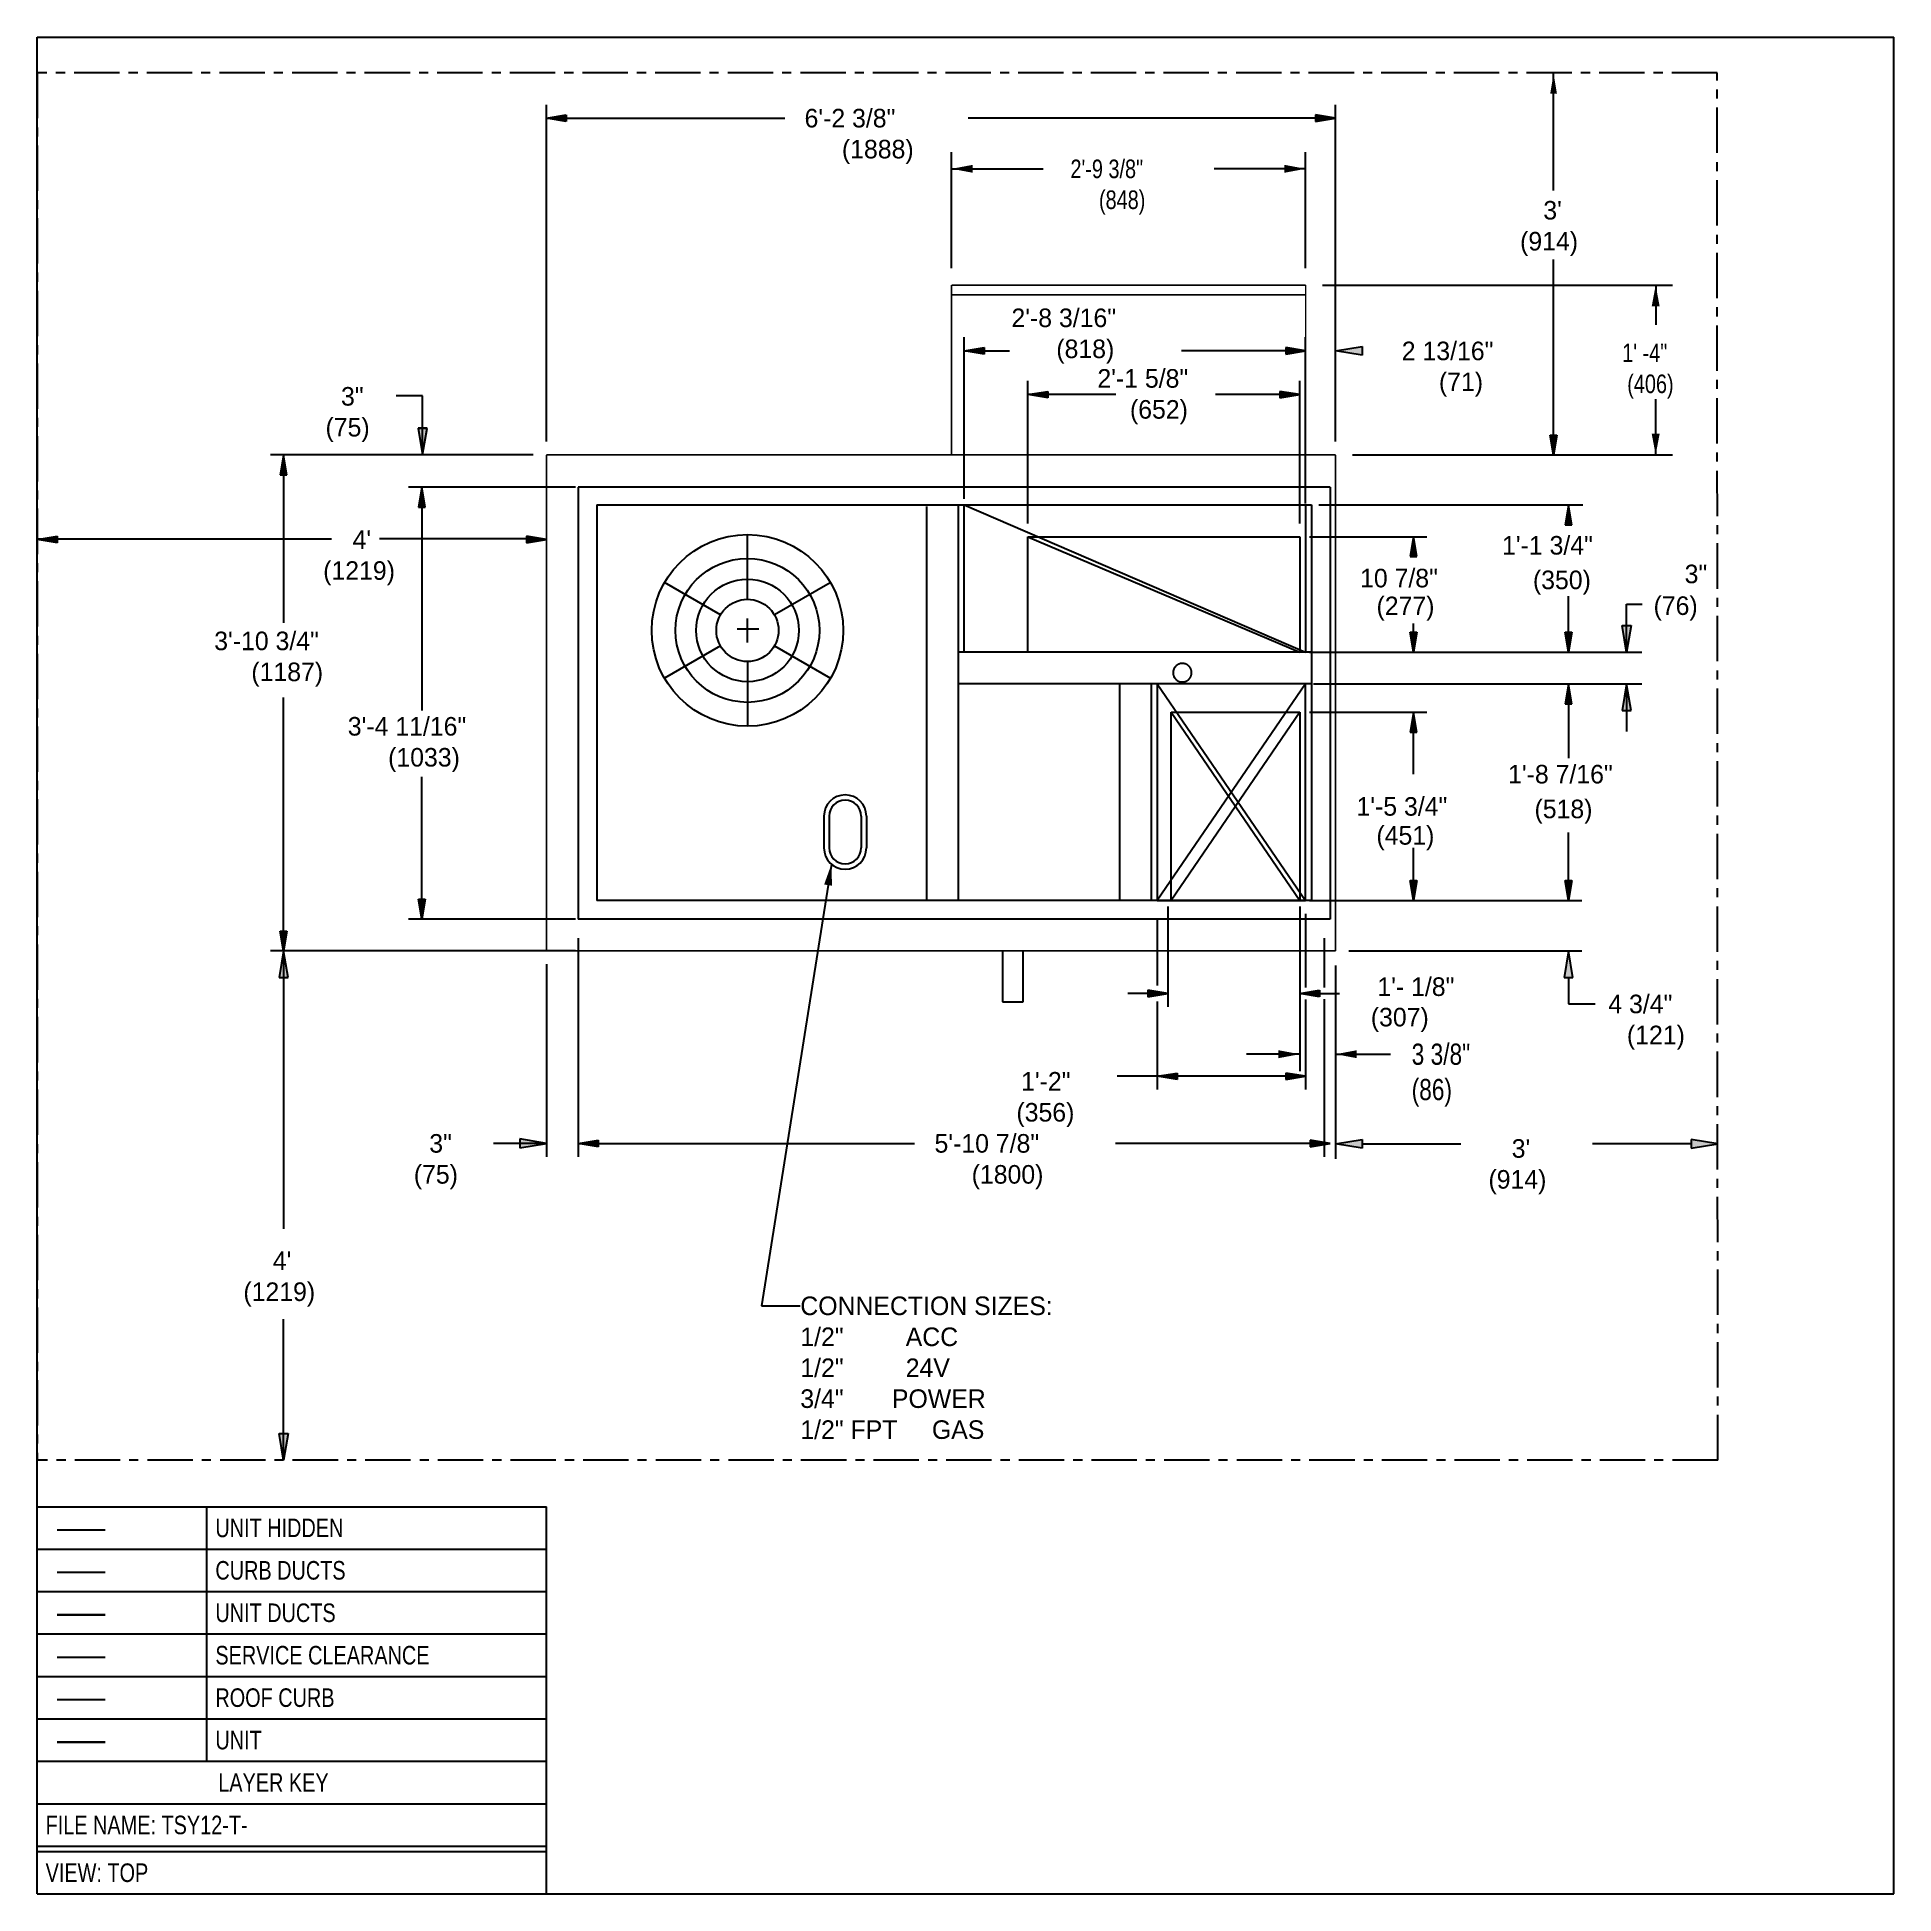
# Model space of a CAD drawing. Extents: x 0 to 175, y 0 to 175.
import ezdxf

# ---------------------------------------------------------------- set-up
doc = ezdxf.new("R2010")
doc.units = 0
doc.header["$LTSCALE"] = 11.407407
doc.linetypes.add('CENTER', pattern=[0.6, 0.375, -0.075, 0.075, -0.075])
doc.layers.get('0').update_dxf_attribs({"linetype": 'CONTINUOUS'})
for name, color, linetype in [('CURB-14', 6, 'CONTINUOUS'), ('CURB-14-DIM', 6, 'CONTINUOUS'), ('CURB-24', 6, 'CONTINUOUS'), ('CURB-24-DIM', 6, 'CONTINUOUS'), ('CURB-DUCT', 5, 'CONTINUOUS'), ('CURBDUCTDIM', 5, 'CONTINUOUS'), ('HOOD', 7, 'CONTINUOUS'), ('NOTES', 1, 'CONTINUOUS'), ('SERVCLEAR', 1, 'CONTINUOUS'), ('SERVCLRDIM', 1, 'CONTINUOUS'), ('UNIT-DIM', 7, 'CONTINUOUS'), ('UNIT-DUCTS', 2, 'CONTINUOUS'), ('UNIT-HID', 8, 'CONTINUOUS'), ('UNIT-SOL', 7, 'CONTINUOUS'), ('UNTDUCTDIM', 2, 'CONTINUOUS')]:
    doc.layers.add(name, color=color, linetype=linetype)
doc.styles.get("Standard").update_dxf_attribs({"font": 'txt', "width": 0.8})
doc.styles.add('TEXTSTYLE_2', font='txt')
doc.styles.add('TEXTSTYLE_3', font='txt', dxfattribs={"width": 8})
doc.dimstyles.get("Standard").update_dxf_attribs({"dimtxt": 2, "dimasz": 2, "dimexe": 1.5875, "dimexo": 1.5875, "dimgap": 0.09, "dimtad": 0, "dimtih": 1, "dimtoh": 1, "dimzin": 4, "dimcen": 0.09, "dimazin": 3, "dimtol": 1, "dimtp": 0.03, "dimtm": 0.03, "dimtfac": 1, "dimtofl": 0, "dimtmove": 0, "dimatfit": 3})

msp = doc.modelspace()

# ---------------------------------------------------------------- blocks, each defined once
blk = doc.blocks.new('*U4')
at = {"layer": 'UNIT-DIM', "color": 7, "width": 0.8}
for s, p in [('2\'-9 3/8"', (97.39, 161.71)), ('(848)', (100.08, 158.8))]:
    blk.add_text(s, height=1.75, dxfattribs=at).set_placement(p)
blk = doc.blocks.new('_FILLED')
at = {"color": 0, "linetype": 'BYBLOCK'}
blk.add_solid([(0, 0), (-1, 0.1875), (-1, -0.1875)], dxfattribs=at)
blk = doc.blocks.new('*D3')
at = {"layer": 'UNIT-DIM', "color": 7, "linetype": 'CONTINUOUS'}
for p, q in [((86.19, 161.71), (86.19, 164.17)), ((119.56, 161.71), (119.56, 164.17)), ((86.19, 162.59), (94.83, 162.59)), ((86.19, 153.21), (86.19, 161.71)), ((119.56, 162.59), (110.93, 162.59)), ((119.56, 153.21), (119.56, 161.71))]:
    blk.add_line(p, q, dxfattribs=at)
blk.add_blockref('*U4', (0, 0))
at = {"layer": 'UNIT-DIM', "color": 7, "linetype": 'CONTINUOUS', "xscale": 2, "yscale": 2, "zscale": 2, "rotation": 180}
blk.add_blockref('_FILLED', (86.19, 162.59), dxfattribs=at)
at = {"layer": 'UNIT-DIM', "color": 7, "linetype": 'CONTINUOUS', "xscale": 2, "yscale": 2, "zscale": 2}
blk.add_blockref('_FILLED', (119.56, 162.59), dxfattribs=at)
blk = doc.blocks.new('*U6')
at = {"layer": 'UNIT-DIM', "color": 7, "width": 0.8}
for s, p in [('1\' -4"', (149.4, 144.37)), ('(406)', (149.87, 141.45))]:
    blk.add_text(s, height=1.75, dxfattribs=at).set_placement(p)
blk = doc.blocks.new('*D5')
at = {"layer": 'UNIT-DIM', "color": 7, "linetype": 'CONTINUOUS'}
for p, q in [((121.15, 151.62), (148.35, 151.62)), ((148.35, 151.62), (154.14, 151.62)), ((152.55, 151.62), (152.55, 147.87)), ((152.55, 135.62), (152.55, 140.87)), ((123.96, 135.62), (148.35, 135.62)), ((148.35, 135.62), (154.14, 135.62))]:
    blk.add_line(p, q, dxfattribs=at)
blk.add_blockref('*U6', (0, 0))
at = {"layer": 'UNIT-DIM', "color": 7, "linetype": 'CONTINUOUS', "xscale": 2, "yscale": 2, "zscale": 2}
for p, rotation in [((152.55, 151.62), 90), ((152.55, 135.62), 270)]:
    blk.add_blockref('_FILLED', p, dxfattribs=dict(at, rotation=rotation))
blk = doc.blocks.new('*U8')
at = {"layer": 'UNTDUCTDIM', "color": 2, "width": 0.8}
for s, p in [('3 3/8"', (129.55, 78.14)), ('(86)', (129.55, 74.81))]:
    blk.add_text(s, height=2, dxfattribs=at).set_placement(p)
blk = doc.blocks.new('*D7')
at = {"layer": 'UNTDUCTDIM', "color": 2, "linetype": 'CONTINUOUS'}
for p, q in [((119, 92.04), (119, 78.14)), ((122.38, 87.29), (122.38, 78.14)), ((119, 79.14), (114, 79.14)), ((122.38, 79.14), (127.55, 79.14)), ((119, 78.14), (119, 77.55)), ((122.38, 78.14), (122.38, 77.55))]:
    blk.add_line(p, q, dxfattribs=at)
blk.add_blockref('*U8', (0, 0))
at = {"layer": 'UNTDUCTDIM', "color": 2, "linetype": 'CONTINUOUS', "xscale": 2, "yscale": 2, "zscale": 2}
blk.add_blockref('_FILLED', (119, 79.14), dxfattribs=at)
at = {"layer": 'UNTDUCTDIM', "color": 2, "linetype": 'CONTINUOUS', "xscale": 2, "yscale": 2, "zscale": 2, "rotation": 180}
blk.add_blockref('_FILLED', (122.38, 79.14), dxfattribs=at)
blk = doc.blocks.new('*U9')
at = {"layer": 'NOTES', "color": 1, "style": 'TEXTSTYLE_2'}
for s, p in [('CONNECTION SIZES:', (71.93, 54.55)), ('1/2"         ACC', (71.93, 51.63)), ('1/2"         24V', (71.93, 48.71)), ('3/4"       POWER', (71.93, 45.8)), ('1/2" FPT     GAS', (71.93, 42.88))]:
    blk.add_text(s, height=1.75, dxfattribs=at).set_placement(p)
blk = doc.blocks.new('*U10')
at = {"layer": 'UNTDUCTDIM', "color": 2, "style": 'TEXTSTYLE_2'}
blk.add_text('1\'-5 3/4"', height=1.75, dxfattribs=at).set_placement((124.35, 101.62))
blk = doc.blocks.new('*U11')
at = {"layer": 'UNTDUCTDIM', "color": 2, "style": 'TEXTSTYLE_2'}
blk.add_text('10 7/8"', height=1.75, dxfattribs=at).set_placement((124.69, 123.14))
blk = doc.blocks.new('*U12')
at = {"layer": 'CURBDUCTDIM', "color": 5, "style": 'TEXTSTYLE_2'}
blk.add_text('1\'-8 7/16"', height=1.75, dxfattribs=at).set_placement((138.64, 104.66))
blk = doc.blocks.new('*U13')
at = {"layer": 'CURBDUCTDIM', "color": 5, "style": 'TEXTSTYLE_2'}
blk.add_text('1\'-1 3/4"', height=1.75, dxfattribs=at).set_placement((138.07, 126.23))
blk = doc.blocks.new('*U14')
at = {"layer": 'UNTDUCTDIM', "color": 2, "style": 'TEXTSTYLE_2'}
blk.add_text('(277)', height=1.75, dxfattribs=at).set_placement((126.24, 120.52))
blk = doc.blocks.new('*U15')
at = {"layer": 'CURBDUCTDIM', "color": 5, "style": 'TEXTSTYLE_2'}
blk.add_text('(350)', height=1.75, dxfattribs=at).set_placement((140.98, 122.97))
blk = doc.blocks.new('*U16')
at = {"layer": 'UNTDUCTDIM', "color": 2, "style": 'TEXTSTYLE_2'}
blk.add_text('(451)', height=1.75, dxfattribs=at).set_placement((126.23, 98.89))
blk = doc.blocks.new('*U17')
at = {"layer": 'CURBDUCTDIM', "color": 5, "style": 'TEXTSTYLE_2'}
blk.add_text('(518)', height=1.75, dxfattribs=at).set_placement((141.13, 101.38))
blk = doc.blocks.new('*U18')
at = {"layer": 'CURB-14-DIM', "color": 6, "style": 'TEXTSTYLE_2'}
blk.add_text('3\'-4 11/16"', height=1.75, dxfattribs=at).set_placement((29.28, 109.17))
blk = doc.blocks.new('*U19')
at = {"layer": 'UNIT-DIM', "color": 7, "style": 'TEXTSTYLE_2'}
blk.add_text('3\'-10 3/4"', height=1.75, dxfattribs=at).set_placement((16.69, 117.22))
blk = doc.blocks.new('*U20')
at = {"layer": 'CURB-14-DIM', "color": 6, "style": 'TEXTSTYLE_2'}
blk.add_text('(1033)', height=1.75, dxfattribs=at).set_placement((33.08, 106.25))
blk = doc.blocks.new('*U21')
at = {"layer": 'UNIT-DIM', "color": 7, "style": 'TEXTSTYLE_2'}
blk.add_text('(1187)', height=1.75, dxfattribs=at).set_placement((20.19, 114.3))
blk = doc.blocks.new('*U22')
at = {"layer": 'UNTDUCTDIM', "color": 2, "style": 'TEXTSTYLE_2'}
blk.add_text('2\'-1 5/8"', height=1.75, dxfattribs=at).set_placement((99.93, 141.96))
blk = doc.blocks.new('*U23')
at = {"layer": 'UNTDUCTDIM', "color": 2, "style": 'TEXTSTYLE_2'}
blk.add_text('1\'- 1/8"', height=1.75, dxfattribs=at).set_placement((126.32, 84.63))
blk = doc.blocks.new('*U24')
at = {"layer": 'CURBDUCTDIM', "color": 5, "style": 'TEXTSTYLE_2'}
blk.add_text('2\'-8 3/16"', height=1.75, dxfattribs=at).set_placement((91.83, 147.67))
blk = doc.blocks.new('*U25')
at = {"layer": 'CURBDUCTDIM', "color": 5, "style": 'TEXTSTYLE_2'}
blk.add_text('1\'-2"', height=1.75, dxfattribs=at).set_placement((92.74, 75.71))
blk = doc.blocks.new('*U26')
at = {"layer": 'CURB-14-DIM', "color": 6, "style": 'TEXTSTYLE_2'}
blk.add_text('5\'-10 7/8"', height=1.75, dxfattribs=at).set_placement((84.58, 69.86))
blk = doc.blocks.new('*U27')
at = {"layer": 'UNIT-DIM', "color": 7, "style": 'TEXTSTYLE_2'}
blk.add_text('6\'-2 3/8"', height=1.75, dxfattribs=at).set_placement((72.33, 166.49))
blk = doc.blocks.new('*U28')
at = {"layer": 'UNIT-DIM', "color": 7, "style": 'TEXTSTYLE_2'}
blk.add_text('(1888)', height=1.75, dxfattribs=at).set_placement((75.85, 163.57))
blk = doc.blocks.new('*U29')
at = {"layer": 'CURBDUCTDIM', "color": 5, "style": 'TEXTSTYLE_2'}
blk.add_text('(818)', height=1.75, dxfattribs=at).set_placement((96.06, 144.75))
blk = doc.blocks.new('*U30')
at = {"layer": 'UNTDUCTDIM', "color": 2, "style": 'TEXTSTYLE_2'}
blk.add_text('(652)', height=1.75, dxfattribs=at).set_placement((103, 139.04))
blk = doc.blocks.new('*U31')
at = {"layer": 'UNTDUCTDIM', "color": 2, "style": 'TEXTSTYLE_2'}
blk.add_text('(307)', height=1.75, dxfattribs=at).set_placement((125.7, 81.76))
blk = doc.blocks.new('*U32')
at = {"layer": 'CURBDUCTDIM', "color": 5, "style": 'TEXTSTYLE_2'}
blk.add_text('(356)', height=1.75, dxfattribs=at).set_placement((92.3, 72.79))
blk = doc.blocks.new('*U33')
at = {"layer": 'CURB-14-DIM', "color": 6, "style": 'TEXTSTYLE_2'}
blk.add_text('(1800)', height=1.75, dxfattribs=at).set_placement((88.08, 66.94))
blk = doc.blocks.new('*U34')
at = {"layer": 'SERVCLRDIM', "color": 1, "style": 'TEXTSTYLE_2'}
blk.add_text("3'", height=1.75, dxfattribs=at).set_placement((141.96, 157.81))
blk = doc.blocks.new('*U35')
at = {"layer": 'SERVCLRDIM', "color": 1, "style": 'TEXTSTYLE_2'}
blk.add_text("4'", height=1.75, dxfattribs=at).set_placement((29.73, 126.77))
blk = doc.blocks.new('*U36')
at = {"layer": 'SERVCLRDIM', "color": 1, "style": 'TEXTSTYLE_2'}
blk.add_text('(914)', height=1.75, dxfattribs=at).set_placement((139.77, 154.89))
blk = doc.blocks.new('*U37')
at = {"layer": 'SERVCLRDIM', "color": 1, "style": 'TEXTSTYLE_2'}
blk.add_text('(1219)', height=1.75, dxfattribs=at).set_placement((26.96, 123.85))
blk = doc.blocks.new('*U38')
at = {"layer": 'CURBDUCTDIM', "color": 5, "style": 'TEXTSTYLE_2'}
blk.add_text('2 13/16"', height=1.75, dxfattribs=at).set_placement((128.62, 144.55))
blk = doc.blocks.new('*U39')
at = {"layer": 'CURBDUCTDIM', "color": 5, "style": 'TEXTSTYLE_2'}
blk.add_text('4 3/4"', height=1.75, dxfattribs=at).set_placement((148.09, 83))
blk = doc.blocks.new('*U40')
at = {"layer": 'CURBDUCTDIM', "color": 5, "style": 'TEXTSTYLE_2'}
blk.add_text('3"', height=1.75, dxfattribs=at).set_placement((155.28, 123.53))
blk = doc.blocks.new('*U41')
at = {"layer": 'CURB-14-DIM', "color": 6, "style": 'TEXTSTYLE_2'}
blk.add_text('3"', height=1.75, dxfattribs=at).set_placement((36.96, 69.86))
blk = doc.blocks.new('*U42')
at = {"layer": 'CURB-14-DIM', "color": 6, "style": 'TEXTSTYLE_2'}
blk.add_text('3"', height=1.75, dxfattribs=at).set_placement((28.64, 140.27))
blk = doc.blocks.new('*U43')
at = {"layer": 'SERVCLRDIM', "color": 1, "style": 'TEXTSTYLE_2'}
blk.add_text("4'", height=1.75, dxfattribs=at).set_placement((22.21, 58.8))
blk = doc.blocks.new('*U44')
at = {"layer": 'SERVCLRDIM', "color": 1, "style": 'TEXTSTYLE_2'}
blk.add_text('(1219)', height=1.75, dxfattribs=at).set_placement((19.44, 55.88))
blk = doc.blocks.new('*U45')
at = {"layer": 'CURB-14-DIM', "color": 6, "style": 'TEXTSTYLE_2'}
blk.add_text('(75)', height=1.75, dxfattribs=at).set_placement((35.5, 66.94))
blk = doc.blocks.new('*U46')
at = {"layer": 'CURB-14-DIM', "color": 6, "style": 'TEXTSTYLE_2'}
blk.add_text('(75)', height=1.75, dxfattribs=at).set_placement((27.18, 137.36))
blk = doc.blocks.new('*U47')
at = {"layer": 'CURBDUCTDIM', "color": 5, "style": 'TEXTSTYLE_2'}
blk.add_text('(121)', height=1.75, dxfattribs=at).set_placement((149.84, 80.08))
blk = doc.blocks.new('*U48')
at = {"layer": 'CURBDUCTDIM', "color": 5, "style": 'TEXTSTYLE_2'}
blk.add_text('(76)', height=1.75, dxfattribs=at).set_placement((152.35, 120.54))
blk = doc.blocks.new('*U49')
at = {"layer": 'CURBDUCTDIM', "color": 5, "style": 'TEXTSTYLE_2'}
blk.add_text('(71)', height=1.75, dxfattribs=at).set_placement((132.12, 141.64))
blk = doc.blocks.new('*U50')
at = {"layer": 'NOTES', "color": 1, "width": 0.8}
blk.add_text('VIEW: TOP', height=1.75, dxfattribs=at).set_placement((0.8, 1.12))
blk = doc.blocks.new('*U51')
at = {"layer": 'NOTES', "color": 1, "width": 0.8}
blk.add_text('FILE NAME: TSY12-T-', height=1.75, dxfattribs=at).set_placement((0.8, 5.62))
blk = doc.blocks.new('*U52')
at = {"layer": 'NOTES', "color": 1, "width": 0.8}
blk.add_text('LAYER KEY', height=1.75, dxfattribs=at).set_placement((17.07, 9.62))
blk = doc.blocks.new('*U53')
at = {"layer": 'NOTES', "color": 7, "style": 'TEXTSTYLE_3', "width": 8}
blk.add_text('-', height=1.75, dxfattribs=at).set_placement((1.03, 13.62))
blk = doc.blocks.new('*U54')
at = {"layer": 'NOTES', "color": 1, "width": 0.8}
blk.add_text('UNIT', height=1.75, dxfattribs=at).set_placement((16.8, 13.62))
blk = doc.blocks.new('*U55')
at = {"layer": 'NOTES', "color": 6, "style": 'TEXTSTYLE_3', "width": 8}
blk.add_text('-', height=1.75, dxfattribs=at).set_placement((1.03, 17.62))
blk = doc.blocks.new('*U56')
at = {"layer": 'NOTES', "color": 1, "width": 0.8}
blk.add_text('ROOF CURB', height=1.75, dxfattribs=at).set_placement((16.8, 17.62))
blk = doc.blocks.new('*U57')
at = {"layer": 'NOTES', "color": 1, "style": 'TEXTSTYLE_3', "width": 8}
blk.add_text('-', height=1.75, dxfattribs=at).set_placement((1.03, 21.62))
blk = doc.blocks.new('*U58')
at = {"layer": 'NOTES', "color": 1, "width": 0.8}
blk.add_text('SERVICE CLEARANCE', height=1.75, dxfattribs=at).set_placement((16.8, 21.62))
blk = doc.blocks.new('*U59')
at = {"layer": 'NOTES', "color": 2, "style": 'TEXTSTYLE_3', "width": 8}
blk.add_text('-', height=1.75, dxfattribs=at).set_placement((1.03, 25.62))
blk = doc.blocks.new('*U60')
at = {"layer": 'NOTES', "color": 1, "width": 0.8}
blk.add_text('UNIT DUCTS', height=1.75, dxfattribs=at).set_placement((16.8, 25.62))
blk = doc.blocks.new('*U61')
at = {"layer": 'NOTES', "color": 5, "style": 'TEXTSTYLE_3', "width": 8}
blk.add_text('-', height=1.75, dxfattribs=at).set_placement((1.03, 29.62))
blk = doc.blocks.new('*U62')
at = {"layer": 'NOTES', "color": 1, "width": 0.8}
blk.add_text('CURB DUCTS', height=1.75, dxfattribs=at).set_placement((16.8, 29.62))
blk = doc.blocks.new('*U63')
at = {"layer": 'NOTES', "color": 9, "style": 'TEXTSTYLE_3', "width": 8}
blk.add_text('-', height=1.75, dxfattribs=at).set_placement((1.03, 33.62))
blk = doc.blocks.new('*U64')
at = {"layer": 'NOTES', "color": 1, "width": 0.8}
blk.add_text('UNIT HIDDEN', height=1.75, dxfattribs=at).set_placement((16.8, 33.62))
blk = doc.blocks.new('*U65')
at = {"layer": 'SERVCLRDIM', "color": 1, "style": 'TEXTSTYLE_2'}
for s, p in [("3'", (138.98, 69.38)), ('(914)', (136.79, 66.47))]:
    blk.add_text(s, height=1.75, dxfattribs=at).set_placement(p)
blk = doc.blocks.new('*U66')
at = {"layer": 'CURB-24-DIM', "color": 6, "style": 'TEXTSTYLE_2'}
blk.add_text('3\'-4 11/16"', height=1.75, dxfattribs=at).set_placement((29.28, 109.17))
blk = doc.blocks.new('*U67')
at = {"layer": 'CURB-24-DIM', "color": 6, "style": 'TEXTSTYLE_2'}
blk.add_text('(1033)', height=1.75, dxfattribs=at).set_placement((33.08, 106.25))
blk = doc.blocks.new('*U68')
at = {"layer": 'CURB-24-DIM', "color": 6, "style": 'TEXTSTYLE_2'}
blk.add_text('5\'-10 7/8"', height=1.75, dxfattribs=at).set_placement((84.58, 69.86))
blk = doc.blocks.new('*U69')
at = {"layer": 'CURB-24-DIM', "color": 6, "style": 'TEXTSTYLE_2'}
blk.add_text('(1800)', height=1.75, dxfattribs=at).set_placement((88.08, 66.94))
blk = doc.blocks.new('*U70')
at = {"layer": 'CURB-24-DIM', "color": 6, "style": 'TEXTSTYLE_2'}
blk.add_text('3"', height=1.75, dxfattribs=at).set_placement((36.96, 69.86))
blk = doc.blocks.new('*U71')
at = {"layer": 'CURB-24-DIM', "color": 6, "style": 'TEXTSTYLE_2'}
blk.add_text('3"', height=1.75, dxfattribs=at).set_placement((28.64, 140.27))
blk = doc.blocks.new('*U72')
at = {"layer": 'CURB-24-DIM', "color": 6, "style": 'TEXTSTYLE_2'}
blk.add_text('(75)', height=1.75, dxfattribs=at).set_placement((35.5, 66.94))
blk = doc.blocks.new('*U73')
at = {"layer": 'CURB-24-DIM', "color": 6, "style": 'TEXTSTYLE_2'}
blk.add_text('(75)', height=1.75, dxfattribs=at).set_placement((27.18, 137.36))

# ---------------------------------------------------------------- dimensions: what is measured, and where the dimension line sits
at = {"layer": 'UNIT-DIM', "color": 7, "linetype": 'CONTINUOUS'}
for base, p1, p2, angle, text, picture, middle in [((86.188, 162.587), (119.563, 151.625), (86.188, 151.625), 180, '2\'-9 3/8"\\P(848)', '*D3', (102.876, 161.275)), ((152.551, 151.625), (122.375, 135.625), (119.563, 151.625), 90, '1\' -4"\\P(406)', '*D5', (152.551, 143.932))]:
    dim = msp.add_linear_dim(base=base, p1=p1, p2=p2, angle=angle, text=text, dimstyle='Standard', dxfattribs=at)
    dim.commit()
    dim.dimension.update_dxf_attribs({"geometry": picture, "text_midpoint": middle, "dimtype": 128})
at = {"layer": 'UNTDUCTDIM', "color": 2, "linetype": 'CONTINUOUS'}
dim = msp.add_linear_dim(base=(122.375, 79.14), p1=(119, 93.631), p2=(122.375, 88.875), text='3 3/8"\\P(86)', dimstyle='Standard', dxfattribs=at)
dim.commit()
dim.dimension.update_dxf_attribs({"geometry": '*D7', "text_midpoint": (134.352, 77.64), "dimtype": 128})

# ---------------------------------------------------------------- linework, layer by layer
at = {"color": 7, "linetype": 'CONTINUOUS'}
for p, q in [((0, 0), (0, 175)), ((0, 175), (175, 175)), ((175, 0), (175, 175)), ((0, 0), (175, 0))]:
    msp.add_line(p, q, dxfattribs=at)
at = {"color": 7, "linetype": 'CONTINUOUS', "const_width": 0.15}
msp.add_lwpolyline([(119.563, 150.7), (86.188, 150.7)], dxfattribs=at)
at = {"layer": 'CURB-14', "color": 6, "linetype": 'CONTINUOUS'}
for p, q in [((51, 132.572), (51, 91.882)), ((121.875, 132.572), (51, 132.572)), ((121.875, 132.572), (121.875, 91.882)), ((52.75, 130.916), (52.75, 93.631)), ((52.75, 130.916), (120.125, 130.916)), ((83.81, 130.76), (83.81, 93.631)), ((86.81, 130.916), (86.81, 93.631)), ((120.125, 130.916), (120.125, 93.631)), ((120.125, 117.041), (86.81, 117.041)), ((120.125, 114.041), (86.81, 114.041)), ((102, 114.041), (102, 93.631)), ((105, 114.041), (105, 93.631)), ((120.125, 93.631), (52.75, 93.631)), ((121.875, 91.882), (51, 91.882))]:
    msp.add_line(p, q, dxfattribs=at)
at = {"layer": 'CURB-14', "color": 6}
msp.add_polyline3d([(108.813, 115.096, 0), (108.812, 115.111, 0), (108.812, 115.128, 0), (108.811, 115.144, 0), (108.81, 115.161, 0), (108.809, 115.178, 0), (108.807, 115.195, 0), (108.805, 115.212, 0), (108.802, 115.23, 0), (108.799, 115.248, 0), (108.796, 115.266, 0), (108.792, 115.285, 0), (108.787, 115.304, 0), (108.783, 115.323, 0), (108.777, 115.342, 0), (108.771, 115.361, 0), (108.765, 115.381, 0), (108.758, 115.401, 0), (108.75, 115.42, 0), (108.742, 115.441, 0), (108.733, 115.461, 0), (108.723, 115.481, 0), (108.713, 115.501, 0), (108.702, 115.522, 0), (108.69, 115.542, 0), (108.678, 115.562, 0), (108.664, 115.583, 0), (108.65, 115.603, 0), (108.636, 115.623, 0), (108.62, 115.643, 0), (108.604, 115.663, 0), (108.586, 115.682, 0), (108.568, 115.702, 0), (108.55, 115.721, 0), (108.53, 115.739, 0), (108.51, 115.758, 0), (108.488, 115.775, 0), (108.466, 115.793, 0), (108.443, 115.809, 0), (108.42, 115.826, 0), (108.395, 115.841, 0), (108.37, 115.856, 0), (108.344, 115.87, 0), (108.318, 115.884, 0), (108.291, 115.896, 0), (108.263, 115.908, 0), (108.234, 115.919, 0), (108.206, 115.928, 0), (108.176, 115.937, 0), (108.146, 115.945, 0), (108.116, 115.952, 0), (108.086, 115.958, 0), (108.055, 115.963, 0), (108.024, 115.966, 0), (107.992, 115.969, 0), (107.961, 115.97, 0), (107.93, 115.97, 0), (107.898, 115.97, 0), (107.867, 115.968, 0), (107.836, 115.965, 0), (107.805, 115.96, 0), (107.774, 115.955, 0), (107.744, 115.949, 0), (107.714, 115.941, 0), (107.684, 115.933, 0), (107.655, 115.924, 0), (107.626, 115.913, 0), (107.598, 115.902, 0), (107.571, 115.89, 0), (107.544, 115.877, 0), (107.518, 115.863, 0), (107.492, 115.849, 0), (107.467, 115.833, 0), (107.443, 115.818, 0), (107.42, 115.801, 0), (107.398, 115.784, 0), (107.376, 115.767, 0), (107.355, 115.749, 0), (107.335, 115.73, 0), (107.316, 115.711, 0), (107.297, 115.692, 0), (107.28, 115.673, 0), (107.263, 115.653, 0), (107.247, 115.633, 0), (107.232, 115.613, 0), (107.218, 115.593, 0), (107.204, 115.573, 0), (107.191, 115.552, 0), (107.179, 115.532, 0), (107.168, 115.511, 0), (107.157, 115.491, 0), (107.147, 115.471, 0), (107.138, 115.451, 0), (107.129, 115.43, 0), (107.121, 115.41, 0), (107.114, 115.391, 0), (107.107, 115.371, 0), (107.101, 115.351, 0), (107.095, 115.332, 0), (107.09, 115.313, 0), (107.085, 115.294, 0), (107.081, 115.276, 0), (107.078, 115.257, 0), (107.074, 115.239, 0), (107.072, 115.221, 0), (107.069, 115.204, 0), (107.067, 115.186, 0), (107.066, 115.169, 0), (107.064, 115.152, 0), (107.063, 115.136, 0), (107.063, 115.12, 0), (107.063, 115.104, 0), (107.063, 115.088, 0), (107.063, 115.072, 0), (107.063, 115.056, 0), (107.064, 115.039, 0), (107.066, 115.022, 0), (107.067, 115.005, 0), (107.069, 114.988, 0), (107.072, 114.97, 0), (107.074, 114.952, 0), (107.078, 114.934, 0), (107.081, 114.916, 0), (107.085, 114.897, 0), (107.09, 114.878, 0), (107.095, 114.859, 0), (107.101, 114.84, 0), (107.107, 114.82, 0), (107.114, 114.801, 0), (107.121, 114.781, 0), (107.129, 114.761, 0), (107.138, 114.741, 0), (107.147, 114.721, 0), (107.157, 114.7, 0), (107.168, 114.68, 0), (107.179, 114.659, 0), (107.191, 114.639, 0), (107.204, 114.619, 0), (107.218, 114.598, 0), (107.232, 114.578, 0), (107.247, 114.558, 0), (107.263, 114.538, 0), (107.28, 114.519, 0), (107.297, 114.499, 0), (107.316, 114.48, 0), (107.335, 114.461, 0), (107.355, 114.443, 0), (107.376, 114.425, 0), (107.398, 114.407, 0), (107.42, 114.39, 0), (107.443, 114.374, 0), (107.467, 114.358, 0), (107.492, 114.343, 0), (107.518, 114.328, 0), (107.544, 114.314, 0), (107.571, 114.301, 0), (107.598, 114.289, 0), (107.626, 114.278, 0), (107.655, 114.268, 0), (107.684, 114.258, 0), (107.714, 114.25, 0), (107.744, 114.242, 0), (107.774, 114.236, 0), (107.805, 114.231, 0), (107.836, 114.227, 0), (107.867, 114.224, 0), (107.898, 114.222, 0), (107.93, 114.221, 0), (107.961, 114.221, 0), (107.992, 114.223, 0), (108.024, 114.225, 0), (108.055, 114.229, 0), (108.086, 114.233, 0), (108.116, 114.239, 0), (108.146, 114.246, 0), (108.176, 114.254, 0), (108.206, 114.263, 0), (108.234, 114.273, 0), (108.263, 114.284, 0), (108.291, 114.295, 0), (108.318, 114.308, 0), (108.344, 114.321, 0), (108.37, 114.335, 0), (108.395, 114.35, 0), (108.42, 114.366, 0), (108.443, 114.382, 0), (108.466, 114.399, 0), (108.488, 114.416, 0), (108.51, 114.434, 0), (108.53, 114.452, 0), (108.55, 114.471, 0), (108.568, 114.49, 0), (108.586, 114.509, 0), (108.604, 114.528, 0), (108.62, 114.548, 0), (108.636, 114.568, 0), (108.65, 114.588, 0), (108.664, 114.609, 0), (108.678, 114.629, 0), (108.69, 114.649, 0), (108.702, 114.67, 0), (108.713, 114.69, 0), (108.723, 114.71, 0), (108.733, 114.731, 0), (108.742, 114.751, 0), (108.75, 114.771, 0), (108.758, 114.791, 0), (108.765, 114.811, 0), (108.771, 114.83, 0), (108.777, 114.849, 0), (108.783, 114.869, 0), (108.787, 114.888, 0), (108.792, 114.906, 0), (108.796, 114.925, 0), (108.799, 114.943, 0), (108.802, 114.961, 0), (108.805, 114.979, 0), (108.807, 114.996, 0), (108.809, 115.014, 0), (108.81, 115.031, 0), (108.811, 115.047, 0), (108.812, 115.064, 0), (108.812, 115.08, 0), (108.813, 115.096, 0)], dxfattribs=at)
at = {"layer": 'CURB-14-DIM', "color": 6, "linetype": 'CONTINUOUS'}
for p, q in [((36.336, 141.195), (33.836, 141.195)), ((36.336, 135.695), (36.336, 141.195)), ((35.92, 138.124), (36.336, 135.625)), ((36.753, 138.124), (35.92, 138.124)), ((36.336, 135.625), (36.753, 138.124)), ((50.423, 132.572), (35.014, 132.572)), ((36.264, 132.564), (35.951, 130.689)), ((36.576, 130.689), (36.264, 132.564)), ((36.264, 131.885), (36.264, 111.547)), ((35.951, 130.689), (36.576, 130.689)), ((36.264, 92.506), (36.264, 105.296)), ((36.264, 91.882), (35.951, 93.756)), ((35.951, 93.756), (36.576, 93.756)), ((36.576, 93.756), (36.264, 91.882)), ((50.423, 91.882), (35.014, 91.882)), ((51, 90.062), (51, 69.481)), ((50.737, 88.875), (35.014, 88.875)), ((48, 87.625), (48, 69.481)), ((48, 70.731), (43, 70.731)), ((45.5, 71.148), (45.5, 70.315)), ((48, 70.731), (45.5, 71.148)), ((45.5, 70.315), (48, 70.731)), ((51, 70.731), (52.875, 71.044)), ((52.875, 70.419), (51, 70.731)), ((51, 70.731), (82.699, 70.731)), ((52.875, 71.044), (52.875, 70.419)), ((120, 70.731), (101.623, 70.731)), ((121.875, 70.731), (120, 71.044)), ((120, 71.044), (120, 70.419)), ((120, 70.419), (121.875, 70.731))]:
    msp.add_line(p, q, dxfattribs=at)
for points in [[(35.92, 138.124), (36.753, 138.124), (36.336, 135.625)], [(36.576, 130.689), (35.951, 130.689), (36.264, 132.564)], [(36.576, 93.756), (36.264, 91.882), (35.951, 93.756)], [(45.5, 70.315), (45.5, 71.148), (48, 70.731)], [(52.875, 70.419), (51, 70.731), (52.875, 71.044)], [(120, 70.419), (120, 71.044), (121.875, 70.731)]]:
    msp.add_solid(points, dxfattribs=at)
at = {"layer": 'CURB-24', "color": 6, "linetype": 'CONTINUOUS'}
for p, q in [((51, 132.572), (51, 91.882)), ((121.875, 132.572), (51, 132.572)), ((121.875, 132.572), (121.875, 91.882)), ((52.75, 130.916), (52.75, 93.631)), ((52.75, 130.916), (120.125, 130.916)), ((83.81, 130.76), (83.81, 93.631)), ((86.81, 130.916), (86.81, 93.631)), ((120.125, 130.916), (120.125, 93.631)), ((120.125, 117.041), (86.81, 117.041)), ((120.125, 114.041), (86.81, 114.041)), ((102, 114.041), (102, 93.631)), ((105, 114.041), (105, 93.631)), ((120.125, 93.631), (52.75, 93.631)), ((121.875, 91.882), (51, 91.882))]:
    msp.add_line(p, q, dxfattribs=at)
at = {"layer": 'CURB-24', "color": 6}
msp.add_polyline3d([(108.813, 115.096, 0), (108.812, 115.111, 0), (108.812, 115.128, 0), (108.811, 115.144, 0), (108.81, 115.161, 0), (108.809, 115.178, 0), (108.807, 115.195, 0), (108.805, 115.212, 0), (108.802, 115.23, 0), (108.799, 115.248, 0), (108.796, 115.266, 0), (108.792, 115.285, 0), (108.787, 115.304, 0), (108.783, 115.323, 0), (108.777, 115.342, 0), (108.771, 115.361, 0), (108.765, 115.381, 0), (108.758, 115.401, 0), (108.75, 115.42, 0), (108.742, 115.441, 0), (108.733, 115.461, 0), (108.723, 115.481, 0), (108.713, 115.501, 0), (108.702, 115.522, 0), (108.69, 115.542, 0), (108.678, 115.562, 0), (108.664, 115.583, 0), (108.65, 115.603, 0), (108.636, 115.623, 0), (108.62, 115.643, 0), (108.604, 115.663, 0), (108.586, 115.682, 0), (108.568, 115.702, 0), (108.55, 115.721, 0), (108.53, 115.739, 0), (108.51, 115.758, 0), (108.488, 115.775, 0), (108.466, 115.793, 0), (108.443, 115.809, 0), (108.42, 115.826, 0), (108.395, 115.841, 0), (108.37, 115.856, 0), (108.344, 115.87, 0), (108.318, 115.884, 0), (108.291, 115.896, 0), (108.263, 115.908, 0), (108.234, 115.919, 0), (108.206, 115.928, 0), (108.176, 115.937, 0), (108.146, 115.945, 0), (108.116, 115.952, 0), (108.086, 115.958, 0), (108.055, 115.963, 0), (108.024, 115.966, 0), (107.992, 115.969, 0), (107.961, 115.97, 0), (107.93, 115.97, 0), (107.898, 115.97, 0), (107.867, 115.968, 0), (107.836, 115.965, 0), (107.805, 115.96, 0), (107.774, 115.955, 0), (107.744, 115.949, 0), (107.714, 115.941, 0), (107.684, 115.933, 0), (107.655, 115.924, 0), (107.626, 115.913, 0), (107.598, 115.902, 0), (107.571, 115.89, 0), (107.544, 115.877, 0), (107.518, 115.863, 0), (107.492, 115.849, 0), (107.467, 115.833, 0), (107.443, 115.818, 0), (107.42, 115.801, 0), (107.398, 115.784, 0), (107.376, 115.767, 0), (107.355, 115.749, 0), (107.335, 115.73, 0), (107.316, 115.711, 0), (107.297, 115.692, 0), (107.28, 115.673, 0), (107.263, 115.653, 0), (107.247, 115.633, 0), (107.232, 115.613, 0), (107.218, 115.593, 0), (107.204, 115.573, 0), (107.191, 115.552, 0), (107.179, 115.532, 0), (107.168, 115.511, 0), (107.157, 115.491, 0), (107.147, 115.471, 0), (107.138, 115.451, 0), (107.129, 115.43, 0), (107.121, 115.41, 0), (107.114, 115.391, 0), (107.107, 115.371, 0), (107.101, 115.351, 0), (107.095, 115.332, 0), (107.09, 115.313, 0), (107.085, 115.294, 0), (107.081, 115.276, 0), (107.078, 115.257, 0), (107.074, 115.239, 0), (107.072, 115.221, 0), (107.069, 115.204, 0), (107.067, 115.186, 0), (107.066, 115.169, 0), (107.064, 115.152, 0), (107.063, 115.136, 0), (107.063, 115.12, 0), (107.063, 115.104, 0), (107.063, 115.088, 0), (107.063, 115.072, 0), (107.063, 115.056, 0), (107.064, 115.039, 0), (107.066, 115.022, 0), (107.067, 115.005, 0), (107.069, 114.988, 0), (107.072, 114.97, 0), (107.074, 114.952, 0), (107.078, 114.934, 0), (107.081, 114.916, 0), (107.085, 114.897, 0), (107.09, 114.878, 0), (107.095, 114.859, 0), (107.101, 114.84, 0), (107.107, 114.82, 0), (107.114, 114.801, 0), (107.121, 114.781, 0), (107.129, 114.761, 0), (107.138, 114.741, 0), (107.147, 114.721, 0), (107.157, 114.7, 0), (107.168, 114.68, 0), (107.179, 114.659, 0), (107.191, 114.639, 0), (107.204, 114.619, 0), (107.218, 114.598, 0), (107.232, 114.578, 0), (107.247, 114.558, 0), (107.263, 114.538, 0), (107.28, 114.519, 0), (107.297, 114.499, 0), (107.316, 114.48, 0), (107.335, 114.461, 0), (107.355, 114.443, 0), (107.376, 114.425, 0), (107.398, 114.407, 0), (107.42, 114.39, 0), (107.443, 114.374, 0), (107.467, 114.358, 0), (107.492, 114.343, 0), (107.518, 114.328, 0), (107.544, 114.314, 0), (107.571, 114.301, 0), (107.598, 114.289, 0), (107.626, 114.278, 0), (107.655, 114.268, 0), (107.684, 114.258, 0), (107.714, 114.25, 0), (107.744, 114.242, 0), (107.774, 114.236, 0), (107.805, 114.231, 0), (107.836, 114.227, 0), (107.867, 114.224, 0), (107.898, 114.222, 0), (107.93, 114.221, 0), (107.961, 114.221, 0), (107.992, 114.223, 0), (108.024, 114.225, 0), (108.055, 114.229, 0), (108.086, 114.233, 0), (108.116, 114.239, 0), (108.146, 114.246, 0), (108.176, 114.254, 0), (108.206, 114.263, 0), (108.234, 114.273, 0), (108.263, 114.284, 0), (108.291, 114.295, 0), (108.318, 114.308, 0), (108.344, 114.321, 0), (108.37, 114.335, 0), (108.395, 114.35, 0), (108.42, 114.366, 0), (108.443, 114.382, 0), (108.466, 114.399, 0), (108.488, 114.416, 0), (108.51, 114.434, 0), (108.53, 114.452, 0), (108.55, 114.471, 0), (108.568, 114.49, 0), (108.586, 114.509, 0), (108.604, 114.528, 0), (108.62, 114.548, 0), (108.636, 114.568, 0), (108.65, 114.588, 0), (108.664, 114.609, 0), (108.678, 114.629, 0), (108.69, 114.649, 0), (108.702, 114.67, 0), (108.713, 114.69, 0), (108.723, 114.71, 0), (108.733, 114.731, 0), (108.742, 114.751, 0), (108.75, 114.771, 0), (108.758, 114.791, 0), (108.765, 114.811, 0), (108.771, 114.83, 0), (108.777, 114.849, 0), (108.783, 114.869, 0), (108.787, 114.888, 0), (108.792, 114.906, 0), (108.796, 114.925, 0), (108.799, 114.943, 0), (108.802, 114.961, 0), (108.805, 114.979, 0), (108.807, 114.996, 0), (108.809, 115.014, 0), (108.81, 115.031, 0), (108.811, 115.047, 0), (108.812, 115.064, 0), (108.812, 115.08, 0), (108.813, 115.096, 0)], dxfattribs=at)
at = {"layer": 'CURB-24-DIM', "color": 6, "linetype": 'CONTINUOUS'}
for p, q in [((36.336, 141.195), (33.836, 141.195)), ((36.336, 135.695), (36.336, 141.195)), ((35.92, 138.132), (36.336, 135.633)), ((36.753, 138.132), (35.92, 138.132)), ((35.92, 138.124), (36.336, 135.625)), ((36.753, 138.124), (35.92, 138.124)), ((36.336, 135.633), (36.753, 138.132)), ((36.336, 135.625), (36.753, 138.124)), ((50.737, 132.572), (35.014, 132.572)), ((36.264, 132.572), (35.951, 130.697)), ((36.264, 132.564), (35.951, 130.689)), ((36.576, 130.697), (36.264, 132.572)), ((36.576, 130.689), (36.264, 132.564)), ((36.264, 131.885), (36.264, 111.547)), ((35.951, 130.697), (36.576, 130.697)), ((35.951, 130.689), (36.576, 130.689)), ((36.264, 92.506), (36.264, 105.296)), ((36.264, 91.882), (35.951, 93.756)), ((35.951, 93.756), (36.576, 93.756)), ((36.576, 93.756), (36.264, 91.882)), ((50.737, 91.882), (35.014, 91.882)), ((51, 90.062), (51, 69.481)), ((46.75, 88.875), (35.014, 88.875)), ((48, 87.625), (48, 69.481)), ((48, 70.731), (43, 70.731)), ((45.5, 71.148), (45.5, 70.315)), ((48, 70.731), (45.5, 71.148)), ((45.5, 70.315), (48, 70.731)), ((51, 70.731), (52.875, 71.044)), ((52.875, 70.419), (51, 70.731)), ((51, 70.731), (82.699, 70.731)), ((52.875, 71.044), (52.875, 70.419)), ((120, 70.731), (101.623, 70.731)), ((121.875, 70.731), (120, 71.044)), ((120, 71.044), (120, 70.419)), ((120, 70.419), (121.875, 70.731))]:
    msp.add_line(p, q, dxfattribs=at)
for points in [[(35.92, 138.124), (36.753, 138.124), (36.336, 135.625)], [(36.576, 130.689), (35.951, 130.689), (36.264, 132.564)], [(36.576, 93.756), (36.264, 91.882), (35.951, 93.756)], [(45.5, 70.315), (45.5, 71.148), (48, 70.731)], [(52.875, 70.419), (51, 70.731), (52.875, 71.044)], [(120, 70.419), (120, 71.044), (121.875, 70.731)]]:
    msp.add_solid(points, dxfattribs=at)
at = {"layer": 'CURB-DUCT', "color": 5, "linetype": 'CONTINUOUS'}
for p, q in [((87.37, 117.041), (87.37, 130.916)), ((87.37, 130.916), (119.56, 130.916)), ((87.37, 130.916), (119.56, 117.041)), ((119.56, 130.916), (119.56, 117.041)), ((119.56, 117.041), (87.37, 117.041)), ((119.56, 114.041), (105.56, 93.631)), ((105.56, 114.041), (105.56, 93.631)), ((119.56, 114.041), (105.56, 114.041)), ((105.56, 114.041), (119.56, 93.631)), ((119.56, 93.631), (119.56, 114.041)), ((105.56, 93.631), (119.56, 93.631))]:
    msp.add_line(p, q, dxfattribs=at)
at = {"layer": 'CURBDUCTDIM', "color": 5, "linetype": 'CONTINUOUS'}
for p, q in [((122.373, 138.543), (122.373, 152.24)), ((87.37, 131.471), (87.37, 146.724)), ((87.37, 145.43), (89.245, 145.742)), ((87.37, 145.43), (91.643, 145.43)), ((89.245, 145.117), (87.37, 145.43)), ((89.245, 145.742), (89.245, 145.117)), ((119.56, 145.43), (107.852, 145.43)), ((117.685, 145.742), (117.685, 145.117)), ((119.56, 145.43), (117.685, 145.742)), ((117.685, 145.117), (119.56, 145.43)), ((119.56, 131.033), (119.56, 146.724)), ((122.373, 145.43), (124.873, 145.846)), ((124.873, 145.013), (122.373, 145.43)), ((124.873, 145.846), (124.873, 145.013)), ((120.81, 130.916), (145.694, 130.916)), ((144.338, 130.916), (144.026, 129.041)), ((144.651, 129.041), (144.338, 130.916)), ((144.026, 129.041), (144.651, 129.041)), ((144.338, 117.041), (144.338, 122.299)), ((149.813, 121.541), (151.268, 121.541)), ((149.813, 117.041), (149.813, 121.541)), ((149.396, 119.541), (150.229, 119.541)), ((149.813, 117.041), (149.396, 119.541)), ((150.229, 119.541), (149.813, 117.041)), ((144.026, 118.916), (144.651, 118.916)), ((144.338, 117.041), (144.026, 118.916)), ((144.651, 118.916), (144.338, 117.041)), ((120.292, 117.041), (151.257, 117.041)), ((120.292, 114.041), (151.257, 114.041)), ((144.338, 114.041), (144.026, 112.167)), ((144.651, 112.167), (144.338, 114.041)), ((144.338, 113.928), (144.338, 107.049)), ((149.813, 114.041), (149.396, 111.542)), ((149.813, 114.041), (149.813, 109.542)), ((150.229, 111.542), (149.813, 114.041)), ((144.026, 112.167), (144.651, 112.167)), ((149.396, 111.542), (150.229, 111.542)), ((144.338, 94.567), (144.338, 100.036)), ((144.026, 95.506), (144.651, 95.506)), ((144.338, 93.631), (144.026, 95.506)), ((144.651, 95.506), (144.338, 93.631)), ((120.81, 93.631), (145.588, 93.631)), ((105.56, 91.937), (105.56, 85.627)), ((119.56, 92.374), (119.56, 85.419)), ((123.623, 88.875), (145.588, 88.875)), ((144.338, 88.875), (143.922, 86.375)), ((144.755, 86.375), (144.338, 88.875)), ((143.922, 86.375), (144.755, 86.375)), ((144.338, 86.375), (144.338, 83.875)), ((105.56, 84.093), (105.56, 75.805)), ((119.56, 84.302), (119.56, 75.805)), ((144.338, 83.875), (146.838, 83.875)), ((119.56, 77.055), (101.81, 77.055)), ((105.56, 77.055), (107.435, 77.367)), ((107.435, 76.742), (105.56, 77.055)), ((107.435, 77.367), (107.435, 76.742)), ((119.56, 77.055), (117.685, 77.367)), ((117.685, 77.367), (117.685, 76.742)), ((117.685, 76.742), (119.56, 77.055))]:
    msp.add_line(p, q, dxfattribs=at)
for points in [[(89.269, 145.131), (87.394, 145.443), (89.269, 145.756)], [(117.685, 145.117), (117.685, 145.742), (119.56, 145.43)], [(124.873, 145.013), (122.373, 145.43), (124.873, 145.846)], [(144.651, 129.041), (144.026, 129.041), (144.338, 130.916)], [(150.229, 119.541), (149.813, 117.041), (149.396, 119.541)], [(144.651, 118.916), (144.338, 117.041), (144.026, 118.916)], [(144.651, 112.167), (144.026, 112.167), (144.338, 114.041)], [(150.229, 111.542), (149.396, 111.542), (149.813, 114.041)], [(144.651, 95.506), (144.338, 93.631), (144.026, 95.506)], [(144.755, 86.375), (143.922, 86.375), (144.338, 88.875)], [(107.435, 76.742), (105.56, 77.055), (107.435, 77.367)], [(117.685, 76.742), (117.685, 77.367), (119.56, 77.055)]]:
    msp.add_solid(points, dxfattribs=at)
at = {"layer": 'HOOD', "color": 7, "linetype": 'CONTINUOUS', "const_width": 0.15}
for points in [[(86.188, 151.625), (86.188, 135.625)], [(119.563, 151.625), (86.188, 151.625)], [(119.563, 135.625), (119.563, 151.625)]]:
    msp.add_lwpolyline(points, dxfattribs=at)
at = {"layer": 'NOTES', "color": 1, "linetype": 'CONTINUOUS'}
for p, q in [((74.862, 97.053), (68.286, 55.422)), ((68.286, 55.422), (71.926, 55.422)), ((0, 0), (0, 36.494)), ((0, 36.494), (48, 36.494)), ((16, 12.498), (16, 36.494)), ((48, 0), (48, 36.494)), ((0, 32.495), (48, 32.495)), ((0, 28.496), (48, 28.496)), ((0, 24.496), (48, 24.496)), ((0, 20.497), (48, 20.497)), ((0, 16.497), (48, 16.497)), ((0, 12.498), (48, 12.498)), ((0, 8.499), (48, 8.499)), ((0, 4.499), (48, 4.499)), ((0, 3.999), (48, 3.999)), ((0, 0), (48, 0))]:
    msp.add_line(p, q, dxfattribs=at)
msp.add_solid([(74.92, 95.019), (74.862, 97.053), (74.179, 95.136)], dxfattribs=at)
at = {"layer": 'SERVCLEAR', "color": 1, "linetype": 'CENTER'}
for p, q in [((0, 171.625), (0, 40.882)), ((158.344, 171.625), (0, 171.625)), ((158.403, 40.882), (158.344, 171.625)), ((158.403, 40.882), (0, 40.882))]:
    msp.add_line(p, q, dxfattribs=at)
at = {"layer": 'SERVCLRDIM', "color": 1, "linetype": 'CONTINUOUS'}
for p, q in [((142.925, 160.532), (142.925, 171.625)), ((142.925, 135.625), (142.925, 154.039)), ((142.613, 137.499), (143.238, 137.499)), ((142.925, 135.625), (142.613, 137.499)), ((143.238, 137.499), (142.925, 135.625)), ((0, 127.642), (1.875, 127.954)), ((1.875, 127.954), (1.875, 127.329)), ((46.125, 127.954), (46.125, 127.329)), ((48, 127.642), (46.125, 127.954)), ((0, 127.704), (27.729, 127.704)), ((1.875, 127.329), (0, 127.642)), ((46.125, 127.704), (32.271, 127.704)), ((46.125, 127.329), (48, 127.642)), ((23.233, 88.875), (22.817, 86.375)), ((23.233, 88.875), (23.233, 62.68)), ((23.65, 86.375), (23.233, 88.875)), ((22.817, 86.375), (23.65, 86.375)), ((122.375, 70.689), (124.875, 71.106)), ((124.875, 70.272), (122.375, 70.689)), ((124.875, 71.106), (124.875, 70.272)), ((124.875, 70.689), (134.172, 70.689)), ((155.9, 70.689), (146.588, 70.689)), ((158.4, 70.689), (155.9, 71.106)), ((155.9, 71.106), (155.9, 70.272)), ((155.9, 70.272), (158.4, 70.689)), ((23.233, 41.115), (23.233, 54.165)), ((23.233, 40.882), (22.817, 43.382)), ((22.817, 43.382), (23.65, 43.382)), ((23.65, 43.382), (23.233, 40.882))]:
    msp.add_line(p, q, dxfattribs=at)
for points in [[(143.241, 169.687), (142.616, 169.687), (142.928, 171.561)], [(143.238, 137.499), (142.925, 135.625), (142.613, 137.499)], [(1.875, 127.329), (0, 127.642), (1.875, 127.954)], [(46.125, 127.329), (46.125, 127.954), (48, 127.642)], [(23.65, 86.375), (22.817, 86.375), (23.233, 88.875)], [(124.875, 70.272), (122.375, 70.689), (124.875, 71.106)], [(155.9, 70.272), (155.9, 71.106), (158.4, 70.689)], [(23.65, 43.382), (23.233, 40.882), (22.817, 43.382)]]:
    msp.add_solid(points, dxfattribs=at)
at = {"layer": 'UNIT-DIM', "color": 7, "linetype": 'CONTINUOUS'}
for p, q in [((48, 136.874), (48, 168.61)), ((122.375, 136.874), (122.375, 168.61)), ((48, 167.366), (49.875, 167.678)), ((49.875, 167.053), (48, 167.366)), ((48, 167.366), (70.458, 167.366)), ((49.875, 167.678), (49.875, 167.053)), ((122.375, 167.366), (87.746, 167.366)), ((120.5, 167.678), (120.5, 167.053)), ((122.375, 167.366), (120.5, 167.678)), ((120.5, 167.053), (122.375, 167.366)), ((46.75, 135.625), (21.983, 135.625)), ((23.233, 135.625), (22.921, 133.75)), ((23.233, 135.625), (23.233, 119.793)), ((23.546, 133.75), (23.233, 135.625)), ((22.921, 133.75), (23.546, 133.75)), ((23.233, 89.499), (23.233, 112.751)), ((23.233, 88.875), (22.921, 90.749)), ((22.921, 90.749), (23.546, 90.749)), ((23.546, 90.749), (23.233, 88.875)), ((46.75, 88.875), (21.983, 88.875))]:
    msp.add_line(p, q, dxfattribs=at)
for points in [[(49.875, 167.053), (48, 167.366), (49.875, 167.678)], [(120.5, 167.053), (120.5, 167.678), (122.375, 167.366)], [(23.546, 133.75), (22.921, 133.75), (23.233, 135.625)], [(23.546, 90.749), (23.233, 88.875), (22.921, 90.749)]]:
    msp.add_solid(points, dxfattribs=at)
at = {"layer": 'UNIT-DUCTS', "color": 2, "linetype": 'CONTINUOUS'}
for p, q in [((93.375, 117.041), (93.375, 127.914)), ((93.375, 127.914), (119, 127.914)), ((93.375, 127.914), (119, 117.041)), ((119, 127.914), (119, 117.041)), ((119, 117.041), (93.375, 117.041)), ((119, 111.377), (106.875, 93.631)), ((106.875, 93.631), (106.875, 111.377)), ((106.875, 111.377), (119, 111.377)), ((106.875, 111.377), (119, 93.631)), ((119, 111.377), (119, 93.631)), ((119, 93.631), (106.875, 93.631))]:
    msp.add_line(p, q, dxfattribs=at)
at = {"layer": 'UNIT-HID', "color": 9, "linetype": 'CONTINUOUS'}
for p, q in [((74.159, 101.574), (74.159, 98.575)), ((74.659, 101.574), (74.659, 98.575)), ((77.659, 101.574), (77.659, 98.575)), ((78.159, 101.574), (78.159, 98.575))]:
    msp.add_line(p, q, dxfattribs=at)
for centre, radius, start, end in [((76.159, 101.574), 2, 0.00873, 179.99127), ((76.159, 101.574), 1.5, 0.00873, 179.99127), ((76.159, 98.575), 2, 180.00873, 359.99127), ((76.159, 98.575), 1.5, 180.00873, 359.99127)]:
    msp.add_arc(centre, radius, start, end, dxfattribs=at)
at = {"layer": 'UNIT-SOL', "color": 7, "linetype": 'CONTINUOUS'}
for p, q in [((66.951, 122.016), (66.951, 128.108)), ((64.411, 120.549), (59.135, 123.595)), ((74.743, 123.581), (69.492, 120.549)), ((68.028, 119.213), (65.992, 119.202)), ((66.951, 117.958), (66.951, 120.208)), ((64.411, 117.616), (59.135, 114.57)), ((69.492, 117.616), (74.767, 114.57)), ((66.951, 116.149), (66.951, 110.058)), ((91, 88.875), (91, 84.063)), ((92.938, 84.063), (92.938, 88.875)), ((91, 84.063), (92.938, 84.063))]:
    msp.add_line(p, q, dxfattribs=at)
at = {"layer": 'UNIT-SOL', "color": 7, "linetype": 'CONTINUOUS', "const_width": 0.15}
for points in [[(48, 135.625), (48, 88.875)], [(122.375, 135.625), (48, 135.625)], [(122.375, 88.875), (122.375, 135.625)], [(48, 88.875), (122.375, 88.875)]]:
    msp.add_lwpolyline(points, dxfattribs=at)
at = {"layer": 'UNIT-SOL', "color": 7, "linetype": 'CONTINUOUS'}
for radius in [9.025, 6.781, 4.834, 2.934]:
    msp.add_circle((66.951, 119.083), radius, dxfattribs=at)
at = {"layer": 'UNTDUCTDIM', "color": 2, "linetype": 'CONTINUOUS'}
for p, q in [((93.375, 129.164), (93.375, 142.615)), ((119, 129.164), (119, 142.615)), ((93.375, 141.303), (95.25, 141.615)), ((101.67, 141.303), (93.375, 141.303)), ((95.25, 140.99), (93.375, 141.303)), ((95.25, 141.615), (95.25, 140.99)), ((117.125, 141.303), (111.077, 141.303)), ((117.125, 141.615), (117.125, 140.99)), ((119, 141.303), (117.125, 141.615)), ((117.125, 140.99), (119, 141.303)), ((119.938, 127.914), (130.985, 127.914)), ((129.735, 127.914), (129.423, 126.039)), ((130.048, 126.039), (129.735, 127.914)), ((129.735, 127.801), (129.735, 126.188)), ((129.423, 126.039), (130.048, 126.039)), ((129.735, 117.976), (129.735, 119.738)), ((129.423, 118.916), (130.048, 118.916)), ((129.735, 117.041), (129.423, 118.916)), ((130.048, 118.916), (129.735, 117.041)), ((119.938, 117.041), (130.985, 117.041)), ((119.938, 111.377), (130.985, 111.377)), ((129.735, 111.377), (129.423, 109.502)), ((129.735, 105.542), (129.735, 111.377)), ((130.048, 109.502), (129.735, 111.377)), ((129.423, 109.502), (130.048, 109.502)), ((129.735, 94.567), (129.735, 98.579)), ((129.423, 95.506), (130.048, 95.506)), ((129.735, 93.631), (129.423, 95.506)), ((130.048, 95.506), (129.735, 93.631)), ((106.56, 93.061), (106.56, 83.61)), ((119, 93.061), (119, 83.61)), ((119.938, 93.631), (130.985, 93.631)), ((106.56, 84.86), (102.81, 84.86)), ((106.56, 84.86), (104.685, 85.173)), ((104.685, 85.173), (104.685, 84.548)), ((104.685, 84.548), (106.56, 84.86)), ((119.002, 84.86), (120.877, 85.173)), ((119.002, 84.86), (122.752, 84.86)), ((120.877, 84.548), (119.002, 84.86)), ((120.877, 85.173), (120.877, 84.548))]:
    msp.add_line(p, q, dxfattribs=at)
at = {"layer": 'UNTDUCTDIM', "color": 6, "linetype": 'CONTINUOUS'}
for p, q in [((121.312, 90.062), (121.312, 85.416)), ((121.312, 84.322), (121.312, 69.481))]:
    msp.add_line(p, q, dxfattribs=at)
at = {"layer": 'UNTDUCTDIM', "color": 1, "linetype": 'CONTINUOUS'}
for p, q in [((122.375, 87.499), (122.375, 85.213)), ((122.375, 84.119), (122.375, 69.286))]:
    msp.add_line(p, q, dxfattribs=at)
at = {"layer": 'UNTDUCTDIM', "color": 2, "linetype": 'CONTINUOUS'}
for points in [[(95.25, 140.99), (93.375, 141.303), (95.25, 141.615)], [(117.125, 140.99), (117.125, 141.615), (119, 141.303)], [(130.048, 126.039), (129.423, 126.039), (129.735, 127.914)], [(130.048, 118.916), (129.735, 117.041), (129.423, 118.916)], [(130.048, 109.502), (129.423, 109.502), (129.735, 111.377)], [(130.048, 95.506), (129.735, 93.631), (129.423, 95.506)], [(104.685, 84.548), (104.685, 85.173), (106.56, 84.86)], [(120.877, 84.548), (119.002, 84.86), (120.877, 85.173)]]:
    msp.add_solid(points, dxfattribs=at)

# ---------------------------------------------------------------- block references
for name in ['*U27', '*U28', '*U34', '*U36', '*U24', '*U29', '*U38', '*U22', '*U42', '*U71', '*U49', '*U30', '*U46', '*U73', '*U35', '*U13', '*U37', '*U11', '*U15', '*U40', '*U14', '*U48', '*U19', '*U21', '*U18', '*U66', '*U20', '*U67', '*U12', '*U10', '*U17', '*U16', '*U23', '*U39', '*U31', '*U47', '*U25', '*U32', '*U41', '*U70', '*U26', '*U68', '*U65', '*U45', '*U72', '*U33', '*U69', '*U43', '*U44', '*U9', '*U64', '*U63', '*U61', '*U62', '*U59', '*U60', '*U58', '*U57', '*U56', '*U55', '*U53', '*U54', '*U52', '*U51', '*U50']:
    msp.add_blockref(name, (0, 0))

msp.set_redraw_order([(e.dxf.handle, doc.entitydb.next_handle()) for e in msp.query("TEXT MTEXT ATTDEF DIMENSION ARC_DIMENSION")])  # texts and dimensions are drawn at this point

doc.saveas('drawing.dxf')
